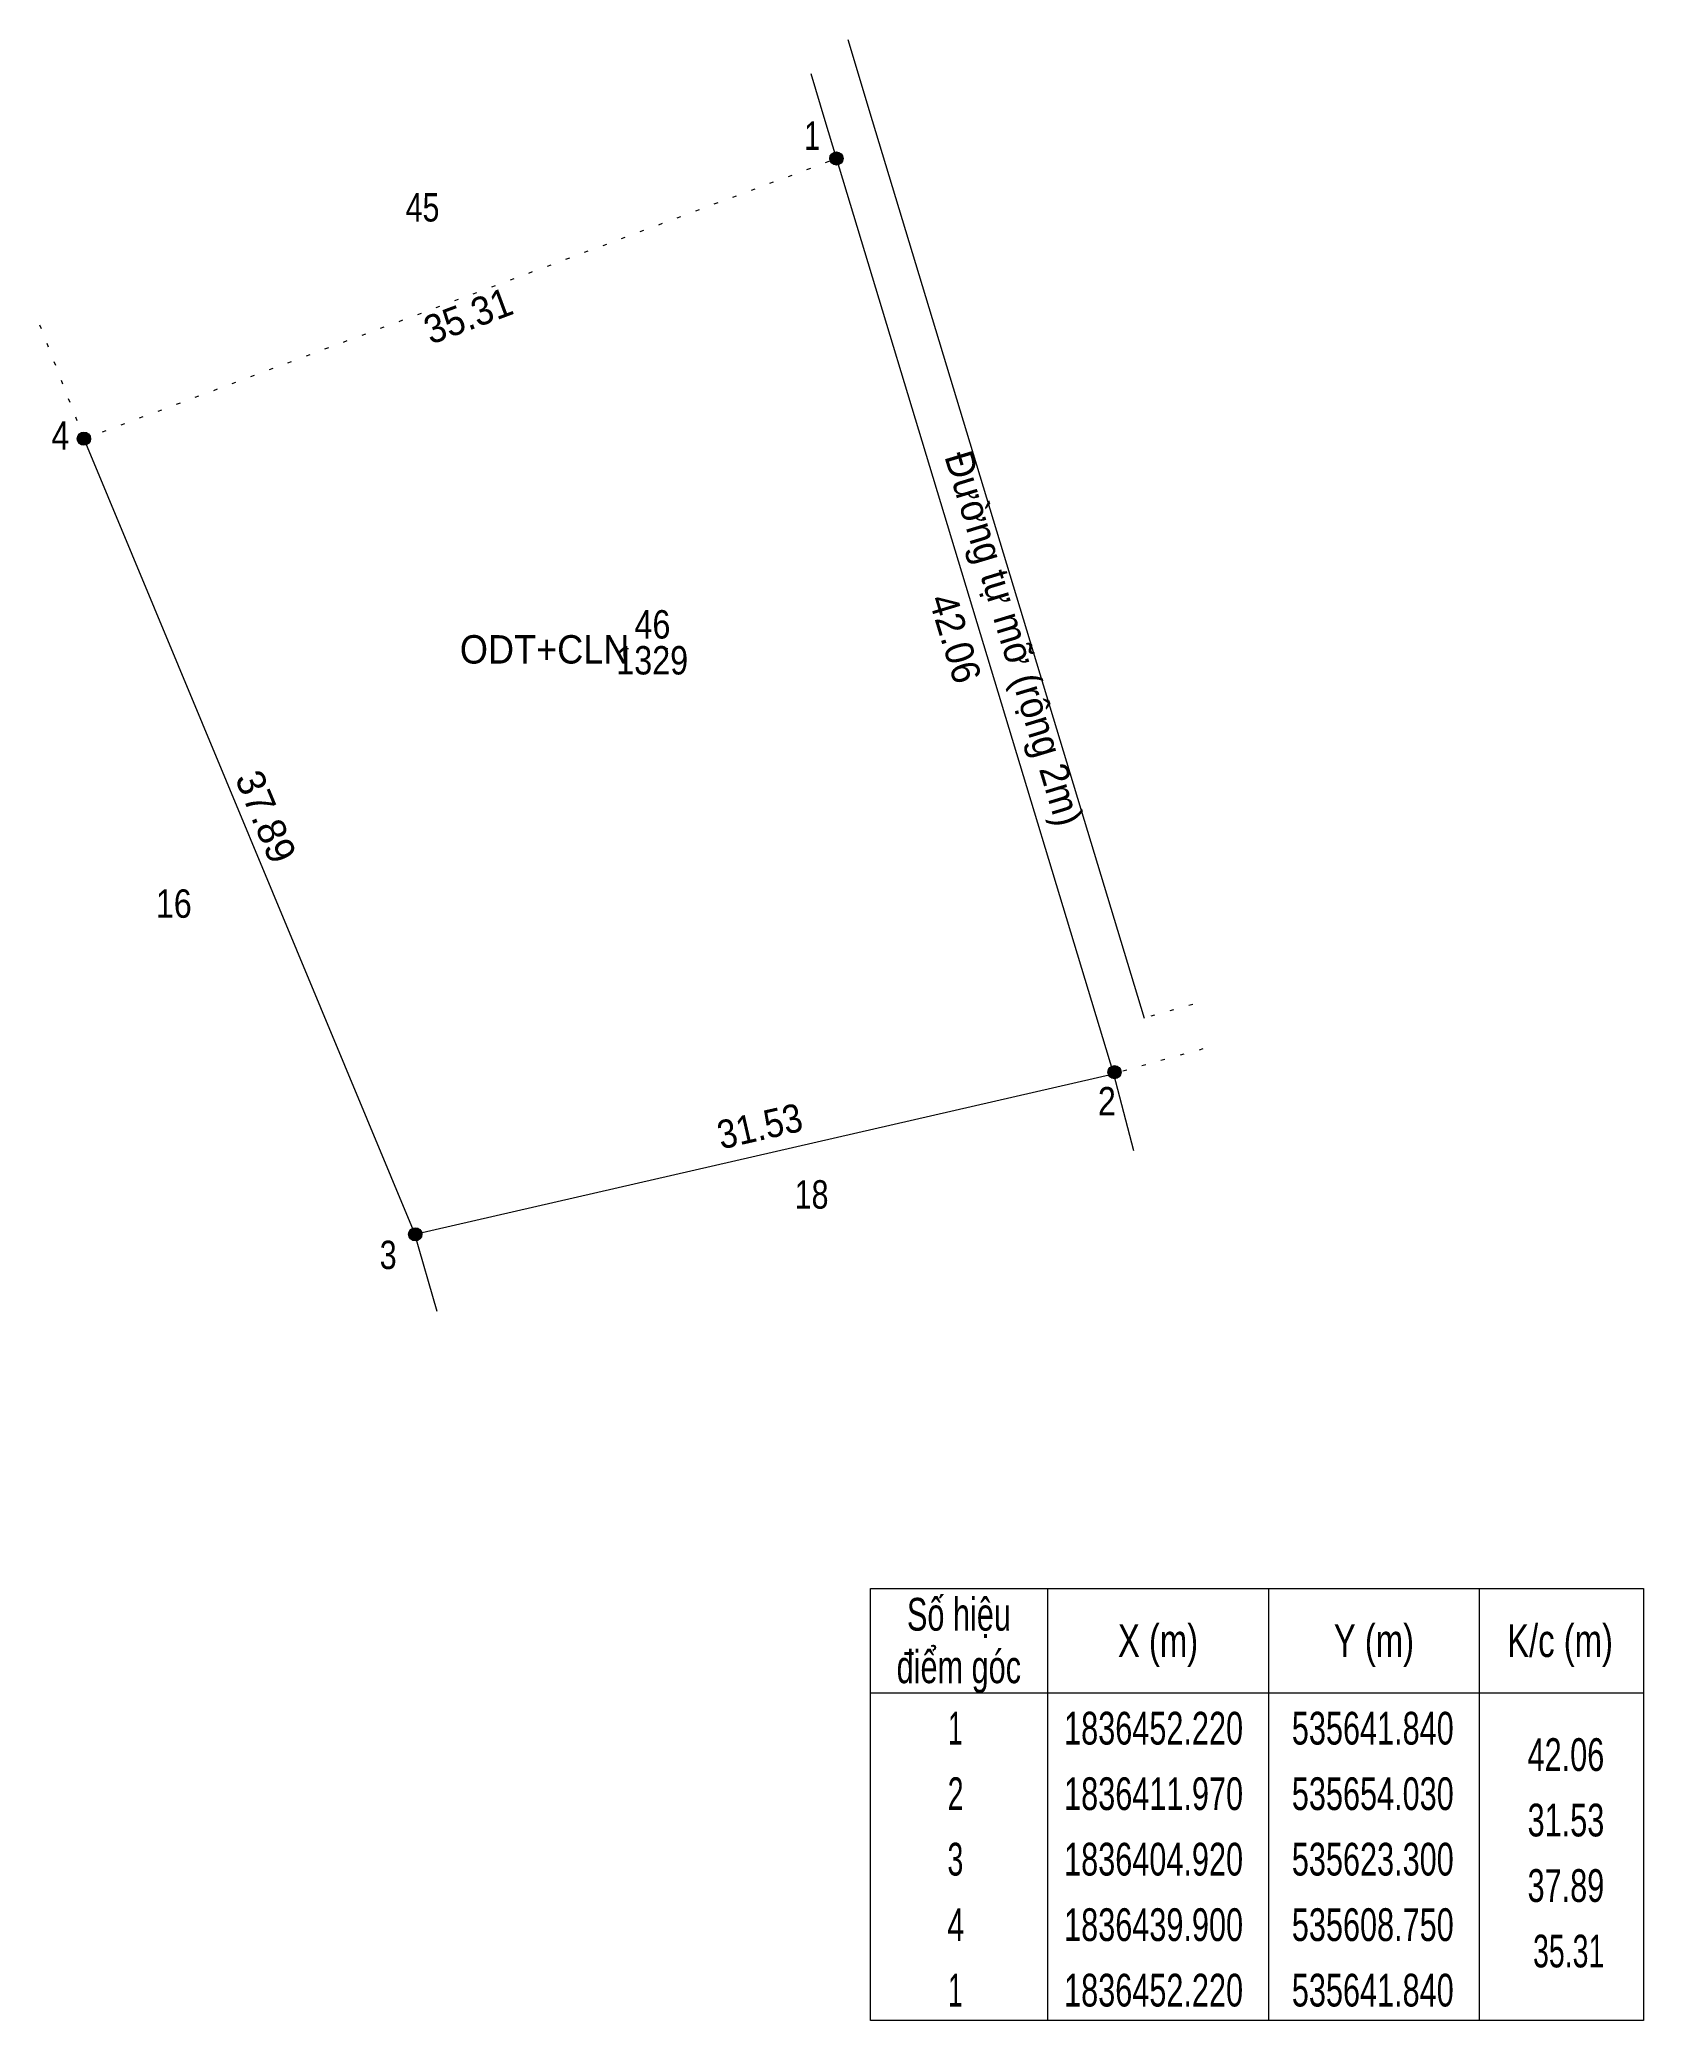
# Model space of a CAD drawing. Header units: metres. Extents: x 534861 to 535906, y 1836371 to 1837212.
# Drawn here: x 535086.1 to 535156.6, y 1836412.2 to 1836499.4 of the extents above; entities that cross this region are included whole.
import ezdxf
from ezdxf.enums import TextEntityAlignment as Align

# ---------------------------------------------------------------- set-up
doc = ezdxf.new("R2010")
doc.units = ezdxf.units.M
doc.header["$LTSCALE"] = 0.58
doc.linetypes.add('DOTTED', pattern=[1.5, 0.3, -1.2])
for name, color, linetype, lineweight in [('10', 7, 'DOTTED', 13), ('40', 7, 'Continuous', 13), ('63', 7, 'Continuous', 13)]:
    doc.layers.add(name, color=color, linetype=linetype, lineweight=lineweight)
doc.layers.add('32', color=7, linetype='Continuous')

msp = doc.modelspace()

# ---------------------------------------------------------------- texts
at = {"layer": '10'}
for s, width, p in [('ODT+CLN', 0.95, (535108.27, 1836471.91)), ('1329', 0.85, (535113, 1836471.43))]:
    msp.add_text(s, height=1.25, dxfattribs=dict(at, width=width)).set_placement(p, align=Align.CENTER)
at = {"layer": '32'}
for s, width, p in [('45', 0.8, (535102.9, 1836491.35)), ('46', 0.85, (535113.01, 1836473.01)), ('16', 0.85, (535091.96, 1836460.73)), ('18', 0.8, (535120.01, 1836447.94))]:
    msp.add_text(s, height=1.25, dxfattribs=dict(at, width=width)).set_placement(p, align=Align.CENTER)
at = {"layer": '32', "width": 0.95}
msp.add_text('Đường tự mỡ (rộng 2m)', height=1.25, rotation=286.843, dxfattribs=at).set_placement((535128.3165, 1836472.8411), align=Align.CENTER)
at = {"layer": '63'}
for s, height, width, p in [(' 1', 1.25, 0.75, (535120.38, 1836494.5)), (' 4', 1.25, 0.85, (535087.37, 1836481.31)), (' 2', 1.25, 0.85, (535133.39, 1836452.04)), (' 3', 1.25, 0.8, (535101.76, 1836445.28)), ('42.06', 1.44, 0.7, (535154.87, 1836423.21)), ('31.53', 1.44, 0.7, (535154.87, 1836420.33)), ('37.89', 1.44, 0.7, (535154.87, 1836417.45)), ('35.31', 1.44, 0.65, (535154.87, 1836414.57))]:
    msp.add_text(s, height=height, dxfattribs=dict(at, width=width)).set_placement(p, align=Align.RIGHT)
for s, rotation, width, p in [('35.31', 20.421, 0.95, (535105.1219, 1836486.6195)), ('42.06', 286.849, 0.95, (535125.7296, 1836472.8362)), ('31.53', 12.921, 0.9, (535117.8702, 1836450.9591))]:
    msp.add_text(s, height=1.25, rotation=rotation, dxfattribs=dict(at, width=width)).set_placement(p, align=Align.CENTER)
msp.add_text('37.89', height=1.25, rotation=292.585, dxfattribs=at).set_placement((535095.4345, 1836464.94), align=Align.CENTER)
for s, width, p in [('Số hiệu', 0.7, (535126.49, 1836429.38)), ('X (m)', 0.75, (535135.245, 1836428.22)), ('Y (m)', 0.75, (535144.74, 1836428.22)), ('K/c (m)', 0.75, (535152.925, 1836428.22)), ('điểm góc', 0.7, (535126.485, 1836427.07)), (' 1', 0.6, (535126.17, 1836424.37)), ('1836452.220', 0.7, (535135.05, 1836424.37)), ('535641.840', 0.7, (535144.69, 1836424.37)), (' 2', 0.65, (535126.17, 1836421.49)), ('1836411.970', 0.7, (535135.05, 1836421.49)), ('535654.030', 0.7, (535144.69, 1836421.49)), (' 3', 0.65, (535126.16, 1836418.61)), ('1836404.920', 0.7, (535135.05, 1836418.61)), ('535623.300', 0.7, (535144.69, 1836418.61)), (' 4', 0.7, (535126.165, 1836415.73)), ('1836439.900', 0.7, (535135.05, 1836415.73)), ('535608.750', 0.7, (535144.69, 1836415.73)), (' 1', 0.6, (535126.17, 1836412.85)), ('1836452.220', 0.7, (535135.05, 1836412.85)), ('535641.840', 0.7, (535144.69, 1836412.85))]:
    msp.add_text(s, height=1.44, dxfattribs=dict(at, width=width)).set_placement(p, align=Align.CENTER)

# ---------------------------------------------------------------- hatches: boundary and pattern name
at = {"layer": '63'}
for points in [[(535121.3915, 1836494.12, 1), (535120.8085, 1836494.12, 1)], [(535088.3015, 1836481.8, 1), (535087.7185, 1836481.8, 1)], [(535133.6231, 1836453.94, 1), (535133.04, 1836453.94, 1)], [(535102.8731, 1836446.81, 1), (535102.29, 1836446.81, 1)]]:
    msp.add_hatch(color=256, dxfattribs=at).paths.add_polyline_path(points)

# ---------------------------------------------------------------- linework, layer by layer
at = {"layer": '10'}
for p, q in [((535088.01, 1836481.8), (535121.1, 1836494.12)), ((535086.06, 1836486.81), (535088.01, 1836481.8)), ((535111.78, 1836472.57), (535114.19, 1836472.57)), ((535136.77, 1836456.92), (535134.63, 1836456.32)), ((535137.22, 1836454.96), (535133.29, 1836453.87))]:
    msp.add_line(p, q, dxfattribs=at)
at = {"layer": '10', "linetype": 'Continuous'}
msp.add_line((535103.55, 1836443.41), (535102.56, 1836446.82), dxfattribs=at)
msp.add_lwpolyline([(535088.01, 1836481.8), (535102.56, 1836446.82), (535133.29, 1836453.87)], dxfattribs=at)
at = {"layer": '40'}
for p, q in [((535121.6, 1836499.35), (535122.67, 1836495.8)), ((535119.97, 1836497.86), (535120.59, 1836495.8)), ((535120.59, 1836495.8), (535133.29, 1836453.87)), ((535122.67, 1836495.8), (535134.63, 1836456.32)), ((535133.29, 1836453.87), (535134.16, 1836450.49))]:
    msp.add_line(p, q, dxfattribs=at)
at = {"layer": '63'}
for p, q in [((535130.38, 1836431.24), (535130.38, 1836412.24)), ((535140.11, 1836431.24), (535140.11, 1836412.24)), ((535149.37, 1836431.24), (535149.37, 1836412.24)), ((535122.6, 1836426.64), (535156.59, 1836426.64))]:
    msp.add_line(p, q, dxfattribs=at)
msp.add_lwpolyline([(535122.6, 1836431.24), (535156.59, 1836431.24), (535156.59, 1836412.24), (535122.6, 1836412.24)], close=True, dxfattribs=at)
for centre in [(535121.1, 1836494.12), (535088.01, 1836481.8), (535133.3315, 1836453.94), (535102.5815, 1836446.81)]:
    msp.add_circle(centre, 0.2915, dxfattribs=at)

msp.set_redraw_order([(e.dxf.handle, doc.entitydb.next_handle()) for e in msp.query("TEXT MTEXT ATTDEF DIMENSION ARC_DIMENSION")])  # texts and dimensions are drawn at this point

doc.saveas('drawing.dxf')
